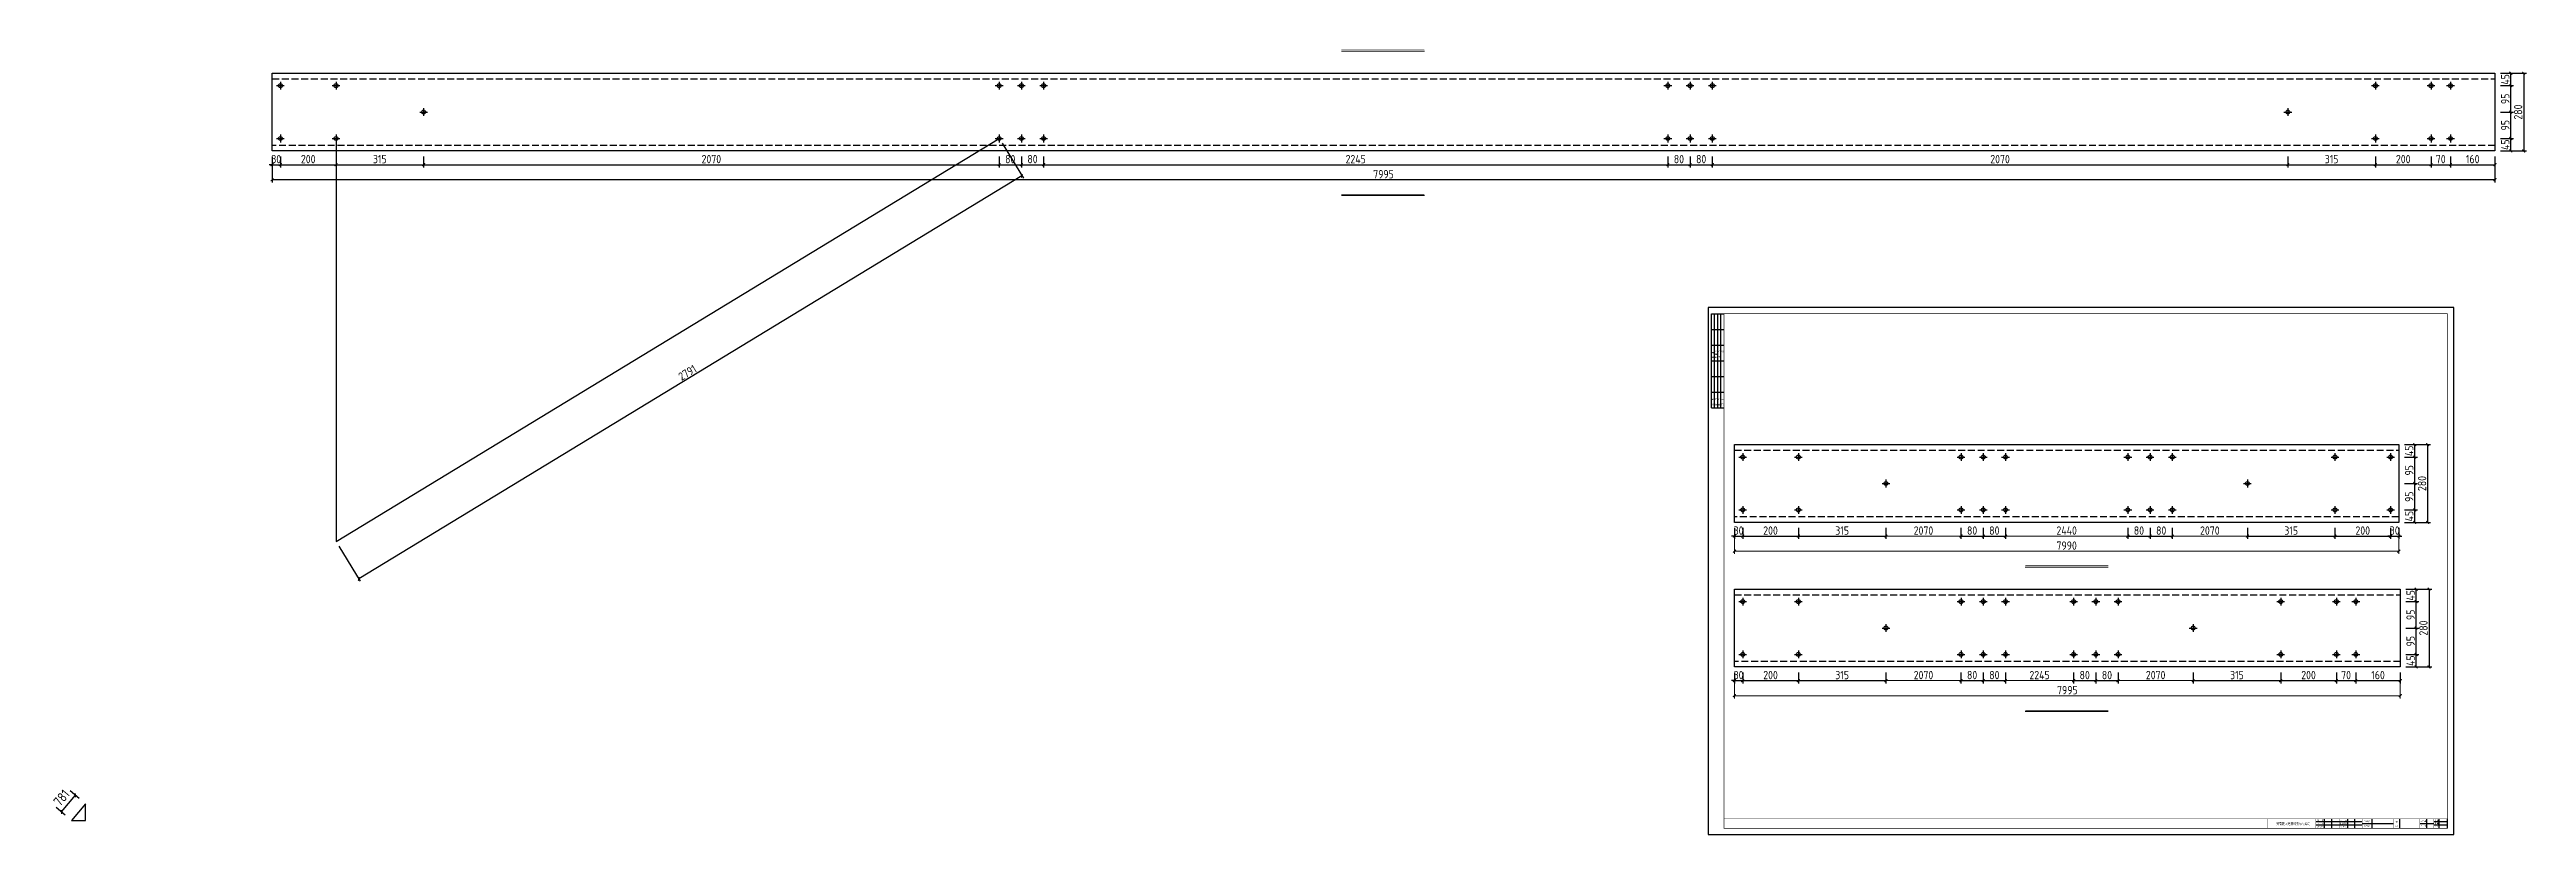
# Model space of a CAD drawing. Extents: x -196983 to 471790, y -783661 to 190401.
# Drawn here: x 81792 to 170878, y -22978 to 5264 of the extents above; entities that cross this region are included whole.
import ezdxf

# ---------------------------------------------------------------- set-up
doc = ezdxf.new("R2010")
doc.units = 0
doc.header["$LTSCALE"] = 1000
doc.header["$MEASUREMENT"] = 0
doc.linetypes.add('DASH', pattern=[0.35, 0.25, -0.1])
doc.layers.add('_TCH_MASK', color=7, linetype='Continuous')
doc.layers.add('PUB_TITLE', color=4, linetype='Continuous')
doc.styles.get("Standard").update_dxf_attribs({"font": 'gbenor.shx', "bigfont": 'gbcbig.shx'})
doc.styles.add('图框', font='')
doc.styles.get('图框').set_extended_font_data('SimSun')
doc.dimstyles.get("Standard").update_dxf_attribs({"dimscale": 100, "dimtxt": 3.5, "dimasz": 1, "dimexe": 2.5, "dimexo": 3, "dimgap": 1.5, "dimtad": 1, "dimdec": 0, "dimzin": 0, "dimdsep": 46, "dimtxsty": 'Standard', "dimblk": 'ARCHTICK', "dimcen": 0.09, "dimadec": 0, "dimazin": 0, "dimtfac": 1, "dimtdec": 0, "dimtix": 1, "dimtmove": 2, "dimatfit": 3, "dimfxl": 1, "dimtolj": 1, "dimtzin": 0, "dimarcsym": 0})

msp = doc.modelspace()

# ---------------------------------------------------------------- texts
at = {"layer": '_TCH_MASK', "lineweight": 15, "char_height": 300, "attachment_point": 5}
for s, insert in [('\\A1;2070', (149190.5, -12043.1)), ('\\A1;2440', (154340.5, -12043.1)), ('\\A1;7990', (154340.5, -12584.5)), ('\\A1;2070', (159490.5, -12043.1)), ('\\A1;2070', (149190.5, -17243.4)), ('\\A1;2245', (153365.5, -17243.4)), ('\\A1;7995', (154365.5, -17784.8)), ('\\A1;2070', (157540.5, -17243.4))]:
    msp.add_mtext(s, dxfattribs=dict(at, insert=insert))

# ---------------------------------------------------------------- blocks, each defined once
blk = doc.blocks.new('$titleblk$00000095')
for p, q in [((-150, 20), (-150, 0)), ((-150, 20), (0, 20)), ((-150, 15), (-75, 15)), ((-150, 10), (-75, 10)), ((-150, 5), (-75, 5)), ((-125, 20), (-125, 0)), ((-100, 20), (-100, 0)), ((-75, 20), (-75, 0)), ((-75, 20), (-75, 0)), ((-75, 15), (0, 15)), ((-75, 10), (0, 10)), ((-75, 5), (0, 5)), ((-50, 20), (-50, 0)), ((-25, 20), (-25, 0)), ((0, 20), (0, 0))]:
    blk.add_line(p, q)
at = {"width": 0.8}
for s, p in [('建   筑', (-146.4, 15.6)), ('结   构', (-146.4, 10.9)), ('通   讯', (-146.4, 0.9)), ('电   气', (-146.4, 5.6)), ('给 排 水', (-71, 10.9)), ('暖  通', (-70.3, 15.7)), ('工   艺', (-70.3, 6.1)), ('自   控', (-70.3, 1.2))]:
    blk.add_text(s, height=3.51, dxfattribs=at).set_placement(p)
blk = doc.blocks.new('新块')
for p, q in [((-5840, 800), (-8800, 800)), ((-5840, 600), (-8800, 600)), ((-8240, 400), (-8240, 1000)), ((-7780, 400), (-7780, 1000)), ((-6760, 400), (-6760, 1000)), ((-6300, 400), (-6300, 1000)), ((-5840, 700), (-3840, 700)), ((-5200, 400), (-5200, 1000)), ((-3440, 400), (-3440, 1000)), ((-2160, 700), (-1280, 700)), ((-1720, 400), (-1720, 1000)), ((-400, 800), (-1280, 800)), ((-400, 600), (-1280, 600)), ((-920, 400), (-920, 1000)), ((-400, 400), (-400, 1000))]:
    blk.add_line(p, q)
for points, const_width in [([(-11880, 400), (-11880, 1000), (-400, 1000)], 32), ([(-8800, 400), (-8800, 1000)], 20), ([(-7320, 400), (-7320, 1000)], 20), ([(-5840, 400), (-5840, 1000)], 20), ([(-3840, 400), (-3840, 1000)], 20), ([(-2160, 400), (-2160, 1000)], 20), ([(-1280, 400), (-1280, 1000)], 20)]:
    blk.add_lwpolyline(points, dxfattribs=dict(const_width=const_width))
at = {"layer": 'PUB_TITLE'}
blk.add_lwpolyline([(-47560, 0), (0, 0), (0, 33640), (-47560, 33640)], close=True, dxfattribs=at)
at = {"layer": 'PUB_TITLE', "const_width": 40}
blk.add_lwpolyline([(-46560, 400), (-400, 400), (-400, 33240), (-46560, 33240)], close=True, dxfattribs=at)
at = {"layer": 'PUB_TITLE', "const_width": 32}
blk.add_lwpolyline([(-400, 1000), (-46560, 1000)], dxfattribs=at)
at = {"layer": 'PUB_TITLE', "xscale": 40, "yscale": 40, "zscale": 40, "rotation": 90}
blk.add_blockref('$titleblk$00000095', (-46560, 33240), dxfattribs=at)
at = {"style": '图框', "width": 0.8}
for s, height, p in [('安徽乾坤建材科技有限公司', 160, (-11315, 604)), ('项目负责人', 80, (-8739, 457)), ('审    核', 80, (-8702, 659)), ('审    定', 80, (-8701, 854)), ('设计负责人', 80, (-7265, 659)), ('校    对', 80, (-7217, 851)), ('设 计 人', 80, (-7213, 457)), ('项目名称', 80, (-5712, 494)), ('工程名称', 80, (-5712, 794)), ('名称', 80, (-3732, 498)), ('图纸', 80, (-3732, 778)), ('工程编号', 80, (-2112, 803)), ('图   号', 80, (-2098, 504)), ('比 例', 80, (-1211, 457)), ('阶 段', 80, (-1205, 851)), ('日 期', 80, (-1212, 659))]:
    blk.add_text(s, height=height, dxfattribs=at).set_placement(p)
for tag, p in [('项目负责人', (-8228, 444)), ('审定人', (-8147, 838)), ('审核人', (-8147, 641)), ('设计负责人', (-6745, 649)), ('设计人', (-6659, 447)), ('校对', (-6621, 837)), ('项目名称', (-5026, 479)), ('工程名称', (-5026, 781)), ('图名', (-3347, 649)), ('图号', (-1657, 502)), ('日期', (-905, 632)), ('阶段', (-810, 832)), ('比例', (-810, 446))]:
    blk.add_attdef(tag, p, '', height=120)
blk = doc.blocks.new('_ArchTick')
at = {"color": 0, "linetype": 'ByBlock', "const_width": 0.4}
blk.add_lwpolyline([(-0.5, -0.5), (0.5, 0.5)], dxfattribs=at)
blk = doc.blocks.new('*D60')
at = {"layer": '_TCH_MASK', "color": 0, "lineweight": -2}
for p, q in [((89795, 1121), (89695, 1121)), ((89795, 1414), (89795, 1021)), ((89795, 1121), (90095, 1121)), ((90095, 1414), (90095, 1021)), ((90095, 1121), (90195, 1121))]:
    blk.add_line(p, q, dxfattribs=at)
at = {"layer": 'Defpoints', "color": 0}
for p in [(89795, 1614), (90095, 1614), (90095, 1121)]:
    blk.add_point(p, dxfattribs=at)
at = {"layer": '_TCH_MASK', "color": 0, "lineweight": -2, "xscale": 100, "yscale": 100, "zscale": 100}
blk.add_blockref('_ArchTick', (89795, 1121), dxfattribs=at)
at = {"layer": '_TCH_MASK', "color": 0, "lineweight": -2, "xscale": 100, "yscale": 100, "zscale": 100, "rotation": 180}
blk.add_blockref('_ArchTick', (90095, 1121), dxfattribs=at)
at = {"layer": '_TCH_MASK', "color": 0, "lineweight": 15, "insert": (89945, 1321), "char_height": 300, "attachment_point": 5}
blk.add_mtext('\\A1;30', dxfattribs=at)
blk = doc.blocks.new('*D44')
at = {"layer": '_TCH_MASK', "color": 0, "lineweight": -2}
for p, q in [((90095, 1414), (90095, 1021)), ((90095, 1121), (92095, 1121)), ((92095, 1414), (92095, 1021))]:
    blk.add_line(p, q, dxfattribs=at)
at = {"layer": 'Defpoints', "color": 0}
for p in [(90095, 1614), (92095, 1614), (92095, 1121)]:
    blk.add_point(p, dxfattribs=at)
at = {"layer": '_TCH_MASK', "color": 0, "lineweight": -2, "xscale": 100, "yscale": 100, "zscale": 100, "rotation": 180}
blk.add_blockref('_ArchTick', (90095, 1121), dxfattribs=at)
at = {"layer": '_TCH_MASK', "color": 0, "lineweight": -2, "xscale": 100, "yscale": 100, "zscale": 100}
blk.add_blockref('_ArchTick', (92095, 1121), dxfattribs=at)
at = {"layer": '_TCH_MASK', "color": 0, "lineweight": 15, "insert": (91095, 1321), "char_height": 300, "attachment_point": 5}
blk.add_mtext('\\A1;200', dxfattribs=at)
blk = doc.blocks.new('*D45')
at = {"layer": '_TCH_MASK', "color": 0, "lineweight": -2}
for p, q in [((92095, 1414), (92095, 1021)), ((92095, 1121), (95245, 1121)), ((95245, 1414), (95245, 1021))]:
    blk.add_line(p, q, dxfattribs=at)
at = {"layer": 'Defpoints', "color": 0}
for p in [(92095, 1614), (95245, 1614), (95245, 1121)]:
    blk.add_point(p, dxfattribs=at)
at = {"layer": '_TCH_MASK', "color": 0, "lineweight": -2, "xscale": 100, "yscale": 100, "zscale": 100, "rotation": 180}
blk.add_blockref('_ArchTick', (92095, 1121), dxfattribs=at)
at = {"layer": '_TCH_MASK', "color": 0, "lineweight": -2, "xscale": 100, "yscale": 100, "zscale": 100}
blk.add_blockref('_ArchTick', (95245, 1121), dxfattribs=at)
at = {"layer": '_TCH_MASK', "color": 0, "lineweight": 15, "insert": (93670, 1321), "char_height": 300, "attachment_point": 5}
blk.add_mtext('\\A1;315', dxfattribs=at)
blk = doc.blocks.new('*D46')
at = {"layer": '_TCH_MASK', "color": 0, "lineweight": -2}
for p, q in [((95245, 1414), (95245, 1021)), ((95245, 1121), (115945, 1121)), ((115945, 1414), (115945, 1021))]:
    blk.add_line(p, q, dxfattribs=at)
at = {"layer": 'Defpoints', "color": 0}
for p in [(95245, 1614), (115945, 1614), (115945, 1121)]:
    blk.add_point(p, dxfattribs=at)
at = {"layer": '_TCH_MASK', "color": 0, "lineweight": -2, "xscale": 100, "yscale": 100, "zscale": 100, "rotation": 180}
blk.add_blockref('_ArchTick', (95245, 1121), dxfattribs=at)
at = {"layer": '_TCH_MASK', "color": 0, "lineweight": -2, "xscale": 100, "yscale": 100, "zscale": 100}
blk.add_blockref('_ArchTick', (115945, 1121), dxfattribs=at)
at = {"layer": '_TCH_MASK', "color": 0, "lineweight": 15, "insert": (105595, 1321), "char_height": 300, "attachment_point": 5}
blk.add_mtext('\\A1;2070', dxfattribs=at)
blk = doc.blocks.new('*D47')
at = {"layer": '_TCH_MASK', "color": 0, "lineweight": -2}
for p, q in [((115945, 1414), (115945, 1021)), ((115945, 1121), (116745, 1121)), ((116745, 1414), (116745, 1021))]:
    blk.add_line(p, q, dxfattribs=at)
at = {"layer": 'Defpoints', "color": 0}
for p in [(115945, 1614), (116745, 1614), (116745, 1121)]:
    blk.add_point(p, dxfattribs=at)
at = {"layer": '_TCH_MASK', "color": 0, "lineweight": -2, "xscale": 100, "yscale": 100, "zscale": 100, "rotation": 180}
blk.add_blockref('_ArchTick', (115945, 1121), dxfattribs=at)
at = {"layer": '_TCH_MASK', "color": 0, "lineweight": -2, "xscale": 100, "yscale": 100, "zscale": 100}
blk.add_blockref('_ArchTick', (116745, 1121), dxfattribs=at)
at = {"layer": '_TCH_MASK', "color": 0, "lineweight": 15, "insert": (116345, 1321), "char_height": 300, "attachment_point": 5}
blk.add_mtext('\\A1;80', dxfattribs=at)
blk = doc.blocks.new('*D48')
at = {"layer": '_TCH_MASK', "color": 0, "lineweight": -2}
for p, q in [((116745, 1414), (116745, 1021)), ((116745, 1121), (117545, 1121)), ((117545, 1414), (117545, 1021))]:
    blk.add_line(p, q, dxfattribs=at)
at = {"layer": 'Defpoints', "color": 0}
for p in [(116745, 1614), (117545, 1614), (117545, 1121)]:
    blk.add_point(p, dxfattribs=at)
at = {"layer": '_TCH_MASK', "color": 0, "lineweight": -2, "xscale": 100, "yscale": 100, "zscale": 100, "rotation": 180}
blk.add_blockref('_ArchTick', (116745, 1121), dxfattribs=at)
at = {"layer": '_TCH_MASK', "color": 0, "lineweight": -2, "xscale": 100, "yscale": 100, "zscale": 100}
blk.add_blockref('_ArchTick', (117545, 1121), dxfattribs=at)
at = {"layer": '_TCH_MASK', "color": 0, "lineweight": 15, "insert": (117145, 1321), "char_height": 300, "attachment_point": 5}
blk.add_mtext('\\A1;80', dxfattribs=at)
blk = doc.blocks.new('*D49')
at = {"layer": '_TCH_MASK', "color": 0, "lineweight": -2}
for p, q in [((117545, 1414), (117545, 1021)), ((117545, 1121), (139995, 1121)), ((139995, 1414), (139995, 1021))]:
    blk.add_line(p, q, dxfattribs=at)
at = {"layer": 'Defpoints', "color": 0}
for p in [(117545, 1614), (139995, 1614), (139995, 1121)]:
    blk.add_point(p, dxfattribs=at)
at = {"layer": '_TCH_MASK', "color": 0, "lineweight": -2, "xscale": 100, "yscale": 100, "zscale": 100, "rotation": 180}
blk.add_blockref('_ArchTick', (117545, 1121), dxfattribs=at)
at = {"layer": '_TCH_MASK', "color": 0, "lineweight": -2, "xscale": 100, "yscale": 100, "zscale": 100}
blk.add_blockref('_ArchTick', (139995, 1121), dxfattribs=at)
at = {"layer": '_TCH_MASK', "color": 0, "lineweight": 15, "insert": (128770, 1321), "char_height": 300, "attachment_point": 5}
blk.add_mtext('\\A1;2245', dxfattribs=at)
blk = doc.blocks.new('*D50')
at = {"layer": '_TCH_MASK', "color": 0, "lineweight": -2}
for p, q in [((139995, 1414), (139995, 1021)), ((139995, 1121), (140795, 1121)), ((140795, 1414), (140795, 1021))]:
    blk.add_line(p, q, dxfattribs=at)
at = {"layer": 'Defpoints', "color": 0}
for p in [(139995, 1614), (140795, 1614), (140795, 1121)]:
    blk.add_point(p, dxfattribs=at)
at = {"layer": '_TCH_MASK', "color": 0, "lineweight": -2, "xscale": 100, "yscale": 100, "zscale": 100, "rotation": 180}
blk.add_blockref('_ArchTick', (139995, 1121), dxfattribs=at)
at = {"layer": '_TCH_MASK', "color": 0, "lineweight": -2, "xscale": 100, "yscale": 100, "zscale": 100}
blk.add_blockref('_ArchTick', (140795, 1121), dxfattribs=at)
at = {"layer": '_TCH_MASK', "color": 0, "lineweight": 15, "insert": (140395, 1321), "char_height": 300, "attachment_point": 5}
blk.add_mtext('\\A1;80', dxfattribs=at)
blk = doc.blocks.new('*D51')
at = {"layer": '_TCH_MASK', "color": 0, "lineweight": -2}
for p, q in [((140795, 1414), (140795, 1021)), ((140795, 1121), (141595, 1121)), ((141595, 1414), (141595, 1021))]:
    blk.add_line(p, q, dxfattribs=at)
at = {"layer": 'Defpoints', "color": 0}
for p in [(140795, 1614), (141595, 1614), (141595, 1121)]:
    blk.add_point(p, dxfattribs=at)
at = {"layer": '_TCH_MASK', "color": 0, "lineweight": -2, "xscale": 100, "yscale": 100, "zscale": 100, "rotation": 180}
blk.add_blockref('_ArchTick', (140795, 1121), dxfattribs=at)
at = {"layer": '_TCH_MASK', "color": 0, "lineweight": -2, "xscale": 100, "yscale": 100, "zscale": 100}
blk.add_blockref('_ArchTick', (141595, 1121), dxfattribs=at)
at = {"layer": '_TCH_MASK', "color": 0, "lineweight": 15, "insert": (141195, 1321), "char_height": 300, "attachment_point": 5}
blk.add_mtext('\\A1;80', dxfattribs=at)
blk = doc.blocks.new('*D52')
at = {"layer": '_TCH_MASK', "color": 0, "lineweight": -2}
for p, q in [((141595, 1414), (141595, 1021)), ((141595, 1121), (162295, 1121)), ((162295, 1414), (162295, 1021))]:
    blk.add_line(p, q, dxfattribs=at)
at = {"layer": 'Defpoints', "color": 0}
for p in [(141595, 1614), (162295, 1614), (162295, 1121)]:
    blk.add_point(p, dxfattribs=at)
at = {"layer": '_TCH_MASK', "color": 0, "lineweight": -2, "xscale": 100, "yscale": 100, "zscale": 100, "rotation": 180}
blk.add_blockref('_ArchTick', (141595, 1121), dxfattribs=at)
at = {"layer": '_TCH_MASK', "color": 0, "lineweight": -2, "xscale": 100, "yscale": 100, "zscale": 100}
blk.add_blockref('_ArchTick', (162295, 1121), dxfattribs=at)
at = {"layer": '_TCH_MASK', "color": 0, "lineweight": 15, "insert": (151945, 1321), "char_height": 300, "attachment_point": 5}
blk.add_mtext('\\A1;2070', dxfattribs=at)
blk = doc.blocks.new('*D53')
at = {"layer": '_TCH_MASK', "color": 0, "lineweight": -2}
for p, q in [((162295, 1414), (162295, 1021)), ((162295, 1121), (165445, 1121)), ((165445, 1414), (165445, 1021))]:
    blk.add_line(p, q, dxfattribs=at)
at = {"layer": 'Defpoints', "color": 0}
for p in [(162295, 1614), (165445, 1614), (165445, 1121)]:
    blk.add_point(p, dxfattribs=at)
at = {"layer": '_TCH_MASK', "color": 0, "lineweight": -2, "xscale": 100, "yscale": 100, "zscale": 100, "rotation": 180}
blk.add_blockref('_ArchTick', (162295, 1121), dxfattribs=at)
at = {"layer": '_TCH_MASK', "color": 0, "lineweight": -2, "xscale": 100, "yscale": 100, "zscale": 100}
blk.add_blockref('_ArchTick', (165445, 1121), dxfattribs=at)
at = {"layer": '_TCH_MASK', "color": 0, "lineweight": 15, "insert": (163870, 1321), "char_height": 300, "attachment_point": 5}
blk.add_mtext('\\A1;315', dxfattribs=at)
blk = doc.blocks.new('*D42')
at = {"layer": '_TCH_MASK', "color": 0, "lineweight": -2}
for p, q in [((165445, 1414), (165445, 1021)), ((165445, 1121), (167445, 1121)), ((167445, 1414), (167445, 1021))]:
    blk.add_line(p, q, dxfattribs=at)
at = {"layer": 'Defpoints', "color": 0}
for p in [(165445, 1614), (167445, 1614), (167445, 1121)]:
    blk.add_point(p, dxfattribs=at)
at = {"layer": '_TCH_MASK', "color": 0, "lineweight": -2, "xscale": 100, "yscale": 100, "zscale": 100, "rotation": 180}
blk.add_blockref('_ArchTick', (165445, 1121), dxfattribs=at)
at = {"layer": '_TCH_MASK', "color": 0, "lineweight": -2, "xscale": 100, "yscale": 100, "zscale": 100}
blk.add_blockref('_ArchTick', (167445, 1121), dxfattribs=at)
at = {"layer": '_TCH_MASK', "color": 0, "lineweight": 15, "insert": (166445, 1321), "char_height": 300, "attachment_point": 5}
blk.add_mtext('\\A1;200', dxfattribs=at)
blk = doc.blocks.new('*D54')
at = {"layer": '_TCH_MASK', "color": 0, "lineweight": -2}
for p, q in [((168145, 1414), (168145, 1021)), ((168145, 1121), (169745, 1121)), ((169745, 1414), (169745, 1021))]:
    blk.add_line(p, q, dxfattribs=at)
at = {"layer": 'Defpoints', "color": 0}
for p in [(168145, 1614), (169745, 1614), (169745, 1121)]:
    blk.add_point(p, dxfattribs=at)
at = {"layer": '_TCH_MASK', "color": 0, "lineweight": -2, "xscale": 100, "yscale": 100, "zscale": 100, "rotation": 180}
blk.add_blockref('_ArchTick', (168145, 1121), dxfattribs=at)
at = {"layer": '_TCH_MASK', "color": 0, "lineweight": -2, "xscale": 100, "yscale": 100, "zscale": 100}
blk.add_blockref('_ArchTick', (169745, 1121), dxfattribs=at)
at = {"layer": '_TCH_MASK', "color": 0, "lineweight": 15, "insert": (168945, 1321), "char_height": 300, "attachment_point": 5}
blk.add_mtext('\\A1;160', dxfattribs=at)
blk = doc.blocks.new('*D55')
at = {"layer": '_TCH_MASK', "color": 0, "lineweight": -2}
for p, q in [((89795, 1414), (89795, 479)), ((169745, 1414), (169745, 479)), ((169745, 579), (89795, 579))]:
    blk.add_line(p, q, dxfattribs=at)
at = {"layer": 'Defpoints', "color": 0}
for p in [(89795, 1614), (169745, 1614), (89795, 579)]:
    blk.add_point(p, dxfattribs=at)
at = {"layer": '_TCH_MASK', "color": 0, "lineweight": -2, "xscale": 100, "yscale": 100, "zscale": 100, "rotation": 180}
blk.add_blockref('_ArchTick', (89795, 579), dxfattribs=at)
at = {"layer": '_TCH_MASK', "color": 0, "lineweight": -2, "xscale": 100, "yscale": 100, "zscale": 100}
blk.add_blockref('_ArchTick', (169745, 579), dxfattribs=at)
at = {"layer": '_TCH_MASK', "color": 0, "lineweight": 15, "insert": (129770, 779), "char_height": 300, "attachment_point": 5}
blk.add_mtext('\\A1;7995', dxfattribs=at)
blk = doc.blocks.new('*D43')
at = {"layer": '_TCH_MASK', "color": 0, "lineweight": -2}
for p, q in [((169945, 2064), (170415, 2064)), ((170315, 1614), (170315, 2064)), ((169945, 1614), (170415, 1614))]:
    blk.add_line(p, q, dxfattribs=at)
at = {"layer": 'Defpoints', "color": 0}
for p in [(169745, 2064), (170315, 2064), (169745, 1614)]:
    blk.add_point(p, dxfattribs=at)
at = {"layer": '_TCH_MASK', "color": 0, "lineweight": -2, "xscale": 100, "yscale": 100, "zscale": 100}
for p, rotation in [((170315, 2064), 90), ((170315, 1614), 270)]:
    blk.add_blockref('_ArchTick', p, dxfattribs=dict(at, rotation=rotation))
at = {"layer": '_TCH_MASK', "color": 0, "lineweight": 15, "insert": (170115, 1839), "char_height": 300, "attachment_point": 5, "rotation": 90}
blk.add_mtext('\\A1;45', dxfattribs=at)
blk = doc.blocks.new('*D56')
at = {"layer": '_TCH_MASK', "color": 0, "lineweight": -2}
for p, q in [((169945, 3014), (170415, 3014)), ((170315, 2064), (170315, 3014)), ((169945, 2064), (170415, 2064))]:
    blk.add_line(p, q, dxfattribs=at)
at = {"layer": 'Defpoints', "color": 0}
for p in [(169745, 3014), (170315, 3014), (169745, 2064)]:
    blk.add_point(p, dxfattribs=at)
at = {"layer": '_TCH_MASK', "color": 0, "lineweight": -2, "xscale": 100, "yscale": 100, "zscale": 100}
for p, rotation in [((170315, 3014), 90), ((170315, 2064), 270)]:
    blk.add_blockref('_ArchTick', p, dxfattribs=dict(at, rotation=rotation))
at = {"layer": '_TCH_MASK', "color": 0, "lineweight": 15, "insert": (170115, 2539), "char_height": 300, "attachment_point": 5, "rotation": 90}
blk.add_mtext('\\A1;95', dxfattribs=at)
blk = doc.blocks.new('*D57')
at = {"layer": '_TCH_MASK', "color": 0, "lineweight": -2}
for p, q in [((169945, 3964), (170415, 3964)), ((170315, 3014), (170315, 3964)), ((169945, 3014), (170415, 3014))]:
    blk.add_line(p, q, dxfattribs=at)
at = {"layer": 'Defpoints', "color": 0}
for p in [(169745, 3964), (170315, 3964), (169745, 3014)]:
    blk.add_point(p, dxfattribs=at)
at = {"layer": '_TCH_MASK', "color": 0, "lineweight": -2, "xscale": 100, "yscale": 100, "zscale": 100}
for p, rotation in [((170315, 3964), 90), ((170315, 3014), 270)]:
    blk.add_blockref('_ArchTick', p, dxfattribs=dict(at, rotation=rotation))
at = {"layer": '_TCH_MASK', "color": 0, "lineweight": 15, "insert": (170115, 3489), "char_height": 300, "attachment_point": 5, "rotation": 90}
blk.add_mtext('\\A1;95', dxfattribs=at)
blk = doc.blocks.new('*D58')
at = {"layer": '_TCH_MASK', "color": 0, "lineweight": -2}
for p, q in [((169945, 4414), (170415, 4414)), ((169945, 3964), (170415, 3964)), ((170315, 3964), (170315, 4414))]:
    blk.add_line(p, q, dxfattribs=at)
at = {"layer": 'Defpoints', "color": 0}
for p in [(169745, 4414), (169745, 3964), (170315, 4414)]:
    blk.add_point(p, dxfattribs=at)
at = {"layer": '_TCH_MASK', "color": 0, "lineweight": -2, "xscale": 100, "yscale": 100, "zscale": 100}
for p, rotation in [((170315, 4414), 90), ((170315, 3964), 270)]:
    blk.add_blockref('_ArchTick', p, dxfattribs=dict(at, rotation=rotation))
at = {"layer": '_TCH_MASK', "color": 0, "lineweight": 15, "insert": (170115, 4189), "char_height": 300, "attachment_point": 5, "rotation": 90}
blk.add_mtext('\\A1;45', dxfattribs=at)
blk = doc.blocks.new('*D59')
at = {"layer": '_TCH_MASK', "color": 0, "lineweight": -2}
for p, q in [((169945, 4414), (170878, 4414)), ((170778, 4414), (170778, 1614)), ((169945, 1614), (170878, 1614))]:
    blk.add_line(p, q, dxfattribs=at)
at = {"layer": 'Defpoints', "color": 0}
for p in [(169745, 4414), (169745, 1614), (170778, 1614)]:
    blk.add_point(p, dxfattribs=at)
at = {"layer": '_TCH_MASK', "color": 0, "lineweight": -2, "xscale": 100, "yscale": 100, "zscale": 100}
for p, rotation in [((170778, 4414), 90), ((170778, 1614), 270)]:
    blk.add_blockref('_ArchTick', p, dxfattribs=dict(at, rotation=rotation))
at = {"layer": '_TCH_MASK', "color": 0, "lineweight": 15, "insert": (170578, 3014), "char_height": 300, "attachment_point": 5, "rotation": 90}
blk.add_mtext('\\A1;280', dxfattribs=at)
blk = doc.blocks.new('*D61')
at = {"layer": '_TCH_MASK', "color": 0, "lineweight": -2}
for p, q in [((167445, 1414), (167445, 1021)), ((167445, 1121), (168145, 1121)), ((168145, 1414), (168145, 1021))]:
    blk.add_line(p, q, dxfattribs=at)
at = {"layer": 'Defpoints', "color": 0}
for p in [(167445, 1614), (168145, 1614), (168145, 1121)]:
    blk.add_point(p, dxfattribs=at)
at = {"layer": '_TCH_MASK', "color": 0, "lineweight": -2, "xscale": 100, "yscale": 100, "zscale": 100, "rotation": 180}
blk.add_blockref('_ArchTick', (167445, 1121), dxfattribs=at)
at = {"layer": '_TCH_MASK', "color": 0, "lineweight": -2, "xscale": 100, "yscale": 100, "zscale": 100}
blk.add_blockref('_ArchTick', (168145, 1121), dxfattribs=at)
at = {"layer": '_TCH_MASK', "color": 0, "lineweight": 15, "insert": (167795, 1321), "char_height": 300, "attachment_point": 5}
blk.add_mtext('\\A1;70', dxfattribs=at)
blk = doc.blocks.new('*D92')
at = {"layer": '_TCH_MASK', "color": 0, "lineweight": -2}
for p, q in [((142390, -12243), (142290, -12243)), ((142390, -11950), (142390, -12343)), ((142390, -12243), (142690, -12243)), ((142690, -11950), (142690, -12343)), ((142690, -12243), (142790, -12243))]:
    blk.add_line(p, q, dxfattribs=at)
at = {"layer": 'Defpoints', "color": 0}
for p in [(142390, -11750), (142690, -11750), (142690, -12243)]:
    blk.add_point(p, dxfattribs=at)
at = {"layer": '_TCH_MASK', "color": 0, "lineweight": -2, "xscale": 100, "yscale": 100, "zscale": 100}
blk.add_blockref('_ArchTick', (142390, -12243), dxfattribs=at)
at = {"layer": '_TCH_MASK', "color": 0, "lineweight": -2, "xscale": 100, "yscale": 100, "zscale": 100, "rotation": 180}
blk.add_blockref('_ArchTick', (142690, -12243), dxfattribs=at)
at = {"layer": '_TCH_MASK', "color": 0, "lineweight": 15, "insert": (142540, -12043), "char_height": 300, "attachment_point": 5}
blk.add_mtext('\\A1;30', dxfattribs=at)
blk = doc.blocks.new('*D74')
at = {"layer": '_TCH_MASK', "color": 0, "lineweight": -2}
for p, q in [((142690, -11950), (142690, -12343)), ((142690, -12243), (144690, -12243)), ((144690, -11950), (144690, -12343))]:
    blk.add_line(p, q, dxfattribs=at)
at = {"layer": 'Defpoints', "color": 0}
for p in [(142690, -11750), (144690, -11750), (144690, -12243)]:
    blk.add_point(p, dxfattribs=at)
at = {"layer": '_TCH_MASK', "color": 0, "lineweight": -2, "xscale": 100, "yscale": 100, "zscale": 100, "rotation": 180}
blk.add_blockref('_ArchTick', (142690, -12243), dxfattribs=at)
at = {"layer": '_TCH_MASK', "color": 0, "lineweight": -2, "xscale": 100, "yscale": 100, "zscale": 100}
blk.add_blockref('_ArchTick', (144690, -12243), dxfattribs=at)
at = {"layer": '_TCH_MASK', "color": 0, "lineweight": 15, "insert": (143690, -12043), "char_height": 300, "attachment_point": 5}
blk.add_mtext('\\A1;200', dxfattribs=at)
blk = doc.blocks.new('*D75')
at = {"layer": '_TCH_MASK', "color": 0, "lineweight": -2}
for p, q in [((144690, -11950), (144690, -12343)), ((144690, -12243), (147840, -12243)), ((147840, -11950), (147840, -12343))]:
    blk.add_line(p, q, dxfattribs=at)
at = {"layer": 'Defpoints', "color": 0}
for p in [(144690, -11750), (147840, -11750), (147840, -12243)]:
    blk.add_point(p, dxfattribs=at)
at = {"layer": '_TCH_MASK', "color": 0, "lineweight": -2, "xscale": 100, "yscale": 100, "zscale": 100, "rotation": 180}
blk.add_blockref('_ArchTick', (144690, -12243), dxfattribs=at)
at = {"layer": '_TCH_MASK', "color": 0, "lineweight": -2, "xscale": 100, "yscale": 100, "zscale": 100}
blk.add_blockref('_ArchTick', (147840, -12243), dxfattribs=at)
at = {"layer": '_TCH_MASK', "color": 0, "lineweight": 15, "insert": (146265, -12043), "char_height": 300, "attachment_point": 5}
blk.add_mtext('\\A1;315', dxfattribs=at)
blk = doc.blocks.new('*D76')
at = {"layer": '_TCH_MASK', "color": 0, "lineweight": -2}
for p, q in [((150540, -11950), (150540, -12343)), ((150540, -12243), (151340, -12243)), ((151340, -11950), (151340, -12343))]:
    blk.add_line(p, q, dxfattribs=at)
at = {"layer": 'Defpoints', "color": 0}
for p in [(150540, -11750), (151340, -11750), (151340, -12243)]:
    blk.add_point(p, dxfattribs=at)
at = {"layer": '_TCH_MASK', "color": 0, "lineweight": -2, "xscale": 100, "yscale": 100, "zscale": 100, "rotation": 180}
blk.add_blockref('_ArchTick', (150540, -12243), dxfattribs=at)
at = {"layer": '_TCH_MASK', "color": 0, "lineweight": -2, "xscale": 100, "yscale": 100, "zscale": 100}
blk.add_blockref('_ArchTick', (151340, -12243), dxfattribs=at)
at = {"layer": '_TCH_MASK', "color": 0, "lineweight": 15, "insert": (150940, -12043), "char_height": 300, "attachment_point": 5}
blk.add_mtext('\\A1;80', dxfattribs=at)
blk = doc.blocks.new('*D77')
at = {"layer": '_TCH_MASK', "color": 0, "lineweight": -2}
for p, q in [((151340, -11950), (151340, -12343)), ((151340, -12243), (152140, -12243)), ((152140, -11950), (152140, -12343))]:
    blk.add_line(p, q, dxfattribs=at)
at = {"layer": 'Defpoints', "color": 0}
for p in [(151340, -11750), (152140, -11750), (152140, -12243)]:
    blk.add_point(p, dxfattribs=at)
at = {"layer": '_TCH_MASK', "color": 0, "lineweight": -2, "xscale": 100, "yscale": 100, "zscale": 100, "rotation": 180}
blk.add_blockref('_ArchTick', (151340, -12243), dxfattribs=at)
at = {"layer": '_TCH_MASK', "color": 0, "lineweight": -2, "xscale": 100, "yscale": 100, "zscale": 100}
blk.add_blockref('_ArchTick', (152140, -12243), dxfattribs=at)
at = {"layer": '_TCH_MASK', "color": 0, "lineweight": 15, "insert": (151740, -12043), "char_height": 300, "attachment_point": 5}
blk.add_mtext('\\A1;80', dxfattribs=at)
blk = doc.blocks.new('*D78')
at = {"layer": '_TCH_MASK', "color": 0, "lineweight": -2}
for p, q in [((156540, -11950), (156540, -12343)), ((156540, -12243), (157340, -12243)), ((157340, -11950), (157340, -12343))]:
    blk.add_line(p, q, dxfattribs=at)
at = {"layer": 'Defpoints', "color": 0}
for p in [(156540, -11750), (157340, -11750), (157340, -12243)]:
    blk.add_point(p, dxfattribs=at)
at = {"layer": '_TCH_MASK', "color": 0, "lineweight": -2, "xscale": 100, "yscale": 100, "zscale": 100, "rotation": 180}
blk.add_blockref('_ArchTick', (156540, -12243), dxfattribs=at)
at = {"layer": '_TCH_MASK', "color": 0, "lineweight": -2, "xscale": 100, "yscale": 100, "zscale": 100}
blk.add_blockref('_ArchTick', (157340, -12243), dxfattribs=at)
at = {"layer": '_TCH_MASK', "color": 0, "lineweight": 15, "insert": (156940, -12043), "char_height": 300, "attachment_point": 5}
blk.add_mtext('\\A1;80', dxfattribs=at)
blk = doc.blocks.new('*D79')
at = {"layer": '_TCH_MASK', "color": 0, "lineweight": -2}
for p, q in [((157340, -11950), (157340, -12343)), ((157340, -12243), (158140, -12243)), ((158140, -11950), (158140, -12343))]:
    blk.add_line(p, q, dxfattribs=at)
at = {"layer": 'Defpoints', "color": 0}
for p in [(157340, -11750), (158140, -11750), (158140, -12243)]:
    blk.add_point(p, dxfattribs=at)
at = {"layer": '_TCH_MASK', "color": 0, "lineweight": -2, "xscale": 100, "yscale": 100, "zscale": 100, "rotation": 180}
blk.add_blockref('_ArchTick', (157340, -12243), dxfattribs=at)
at = {"layer": '_TCH_MASK', "color": 0, "lineweight": -2, "xscale": 100, "yscale": 100, "zscale": 100}
blk.add_blockref('_ArchTick', (158140, -12243), dxfattribs=at)
at = {"layer": '_TCH_MASK', "color": 0, "lineweight": 15, "insert": (157740, -12043), "char_height": 300, "attachment_point": 5}
blk.add_mtext('\\A1;80', dxfattribs=at)
blk = doc.blocks.new('*D80')
at = {"layer": '_TCH_MASK', "color": 0, "lineweight": -2}
for p, q in [((160840, -11950), (160840, -12343)), ((160840, -12243), (163990, -12243)), ((163990, -11950), (163990, -12343))]:
    blk.add_line(p, q, dxfattribs=at)
at = {"layer": 'Defpoints', "color": 0}
for p in [(160840, -11750), (163990, -11750), (163990, -12243)]:
    blk.add_point(p, dxfattribs=at)
at = {"layer": '_TCH_MASK', "color": 0, "lineweight": -2, "xscale": 100, "yscale": 100, "zscale": 100, "rotation": 180}
blk.add_blockref('_ArchTick', (160840, -12243), dxfattribs=at)
at = {"layer": '_TCH_MASK', "color": 0, "lineweight": -2, "xscale": 100, "yscale": 100, "zscale": 100}
blk.add_blockref('_ArchTick', (163990, -12243), dxfattribs=at)
at = {"layer": '_TCH_MASK', "color": 0, "lineweight": 15, "insert": (162415, -12043), "char_height": 300, "attachment_point": 5}
blk.add_mtext('\\A1;315', dxfattribs=at)
blk = doc.blocks.new('*D63')
at = {"layer": '_TCH_MASK', "color": 0, "lineweight": -2}
for p, q in [((163990, -11950), (163990, -12343)), ((163990, -12243), (165990, -12243)), ((165990, -11950), (165990, -12343))]:
    blk.add_line(p, q, dxfattribs=at)
at = {"layer": 'Defpoints', "color": 0}
for p in [(163990, -11750), (165990, -11750), (165990, -12243)]:
    blk.add_point(p, dxfattribs=at)
at = {"layer": '_TCH_MASK', "color": 0, "lineweight": -2, "xscale": 100, "yscale": 100, "zscale": 100, "rotation": 180}
blk.add_blockref('_ArchTick', (163990, -12243), dxfattribs=at)
at = {"layer": '_TCH_MASK', "color": 0, "lineweight": -2, "xscale": 100, "yscale": 100, "zscale": 100}
blk.add_blockref('_ArchTick', (165990, -12243), dxfattribs=at)
at = {"layer": '_TCH_MASK', "color": 0, "lineweight": 15, "insert": (164990, -12043), "char_height": 300, "attachment_point": 5}
blk.add_mtext('\\A1;200', dxfattribs=at)
blk = doc.blocks.new('*D81')
at = {"layer": '_TCH_MASK', "color": 0, "lineweight": -2}
for p, q in [((165990, -12243), (165890, -12243)), ((165990, -11950), (165990, -12343)), ((165990, -12243), (166290, -12243)), ((166290, -11950), (166290, -12343)), ((166290, -12243), (166390, -12243))]:
    blk.add_line(p, q, dxfattribs=at)
at = {"layer": 'Defpoints', "color": 0}
for p in [(165990, -11750), (166290, -11750), (166290, -12243)]:
    blk.add_point(p, dxfattribs=at)
at = {"layer": '_TCH_MASK', "color": 0, "lineweight": -2, "xscale": 100, "yscale": 100, "zscale": 100}
blk.add_blockref('_ArchTick', (165990, -12243), dxfattribs=at)
at = {"layer": '_TCH_MASK', "color": 0, "lineweight": -2, "xscale": 100, "yscale": 100, "zscale": 100, "rotation": 180}
blk.add_blockref('_ArchTick', (166290, -12243), dxfattribs=at)
at = {"layer": '_TCH_MASK', "color": 0, "lineweight": 15, "insert": (166140, -12043), "char_height": 300, "attachment_point": 5}
blk.add_mtext('\\A1;30', dxfattribs=at)
blk = doc.blocks.new('*D64')
at = {"layer": '_TCH_MASK', "color": 0, "lineweight": -2}
for p, q in [((166490, -11300), (166960, -11300)), ((166860, -11750), (166860, -11300)), ((166490, -11750), (166960, -11750))]:
    blk.add_line(p, q, dxfattribs=at)
at = {"layer": 'Defpoints', "color": 0}
for p in [(166290, -11300), (166860, -11300), (166290, -11750)]:
    blk.add_point(p, dxfattribs=at)
at = {"layer": '_TCH_MASK', "color": 0, "lineweight": -2, "xscale": 100, "yscale": 100, "zscale": 100}
for p, rotation in [((166860, -11300), 90), ((166860, -11750), 270)]:
    blk.add_blockref('_ArchTick', p, dxfattribs=dict(at, rotation=rotation))
at = {"layer": '_TCH_MASK', "color": 0, "lineweight": 15, "insert": (166660, -11525), "char_height": 300, "attachment_point": 5, "rotation": 90}
blk.add_mtext('\\A1;45', dxfattribs=at)
blk = doc.blocks.new('*D82')
at = {"layer": '_TCH_MASK', "color": 0, "lineweight": -2}
for p, q in [((166490, -10350), (166960, -10350)), ((166860, -11300), (166860, -10350)), ((166490, -11300), (166960, -11300))]:
    blk.add_line(p, q, dxfattribs=at)
at = {"layer": 'Defpoints', "color": 0}
for p in [(166290, -10350), (166860, -10350), (166290, -11300)]:
    blk.add_point(p, dxfattribs=at)
at = {"layer": '_TCH_MASK', "color": 0, "lineweight": -2, "xscale": 100, "yscale": 100, "zscale": 100}
for p, rotation in [((166860, -10350), 90), ((166860, -11300), 270)]:
    blk.add_blockref('_ArchTick', p, dxfattribs=dict(at, rotation=rotation))
at = {"layer": '_TCH_MASK', "color": 0, "lineweight": 15, "insert": (166660, -10825), "char_height": 300, "attachment_point": 5, "rotation": 90}
blk.add_mtext('\\A1;95', dxfattribs=at)
blk = doc.blocks.new('*D83')
at = {"layer": '_TCH_MASK', "color": 0, "lineweight": -2}
for p, q in [((166490, -9400), (166960, -9400)), ((166860, -10350), (166860, -9400)), ((166490, -10350), (166960, -10350))]:
    blk.add_line(p, q, dxfattribs=at)
at = {"layer": 'Defpoints', "color": 0}
for p in [(166290, -9400), (166860, -9400), (166290, -10350)]:
    blk.add_point(p, dxfattribs=at)
at = {"layer": '_TCH_MASK', "color": 0, "lineweight": -2, "xscale": 100, "yscale": 100, "zscale": 100}
for p, rotation in [((166860, -9400), 90), ((166860, -10350), 270)]:
    blk.add_blockref('_ArchTick', p, dxfattribs=dict(at, rotation=rotation))
at = {"layer": '_TCH_MASK', "color": 0, "lineweight": 15, "insert": (166660, -9875), "char_height": 300, "attachment_point": 5, "rotation": 90}
blk.add_mtext('\\A1;95', dxfattribs=at)
blk = doc.blocks.new('*D84')
at = {"layer": '_TCH_MASK', "color": 0, "lineweight": -2}
for p, q in [((166490, -8950), (166960, -8950)), ((166490, -9400), (166960, -9400)), ((166860, -9400), (166860, -8950))]:
    blk.add_line(p, q, dxfattribs=at)
at = {"layer": 'Defpoints', "color": 0}
for p in [(166290, -8950), (166290, -9400), (166860, -8950)]:
    blk.add_point(p, dxfattribs=at)
at = {"layer": '_TCH_MASK', "color": 0, "lineweight": -2, "xscale": 100, "yscale": 100, "zscale": 100}
for p, rotation in [((166860, -8950), 90), ((166860, -9400), 270)]:
    blk.add_blockref('_ArchTick', p, dxfattribs=dict(at, rotation=rotation))
at = {"layer": '_TCH_MASK', "color": 0, "lineweight": 15, "insert": (166660, -9175), "char_height": 300, "attachment_point": 5, "rotation": 90}
blk.add_mtext('\\A1;45', dxfattribs=at)
blk = doc.blocks.new('*D85')
at = {"layer": '_TCH_MASK', "color": 0, "lineweight": -2}
for p, q in [((166490, -8950), (167423, -8950)), ((167323, -8950), (167323, -11750)), ((166490, -11750), (167423, -11750))]:
    blk.add_line(p, q, dxfattribs=at)
at = {"layer": 'Defpoints', "color": 0}
for p in [(166290, -8950), (166290, -11750), (167323, -11750)]:
    blk.add_point(p, dxfattribs=at)
at = {"layer": '_TCH_MASK', "color": 0, "lineweight": -2, "xscale": 100, "yscale": 100, "zscale": 100}
for p, rotation in [((167323, -8950), 90), ((167323, -11750), 270)]:
    blk.add_blockref('_ArchTick', p, dxfattribs=dict(at, rotation=rotation))
at = {"layer": '_TCH_MASK', "color": 0, "lineweight": 15, "insert": (167123, -10350), "char_height": 300, "attachment_point": 5, "rotation": 90}
blk.add_mtext('\\A1;280', dxfattribs=at)
blk = doc.blocks.new('*D86')
at = {"layer": '_TCH_MASK', "color": 0, "lineweight": -2}
for p, q in [((142390, -17443), (142290, -17443)), ((142390, -17150), (142390, -17543)), ((142390, -17443), (142690, -17443)), ((142690, -17150), (142690, -17543)), ((142690, -17443), (142790, -17443))]:
    blk.add_line(p, q, dxfattribs=at)
at = {"layer": 'Defpoints', "color": 0}
for p in [(142390, -16950), (142690, -16950), (142690, -17443)]:
    blk.add_point(p, dxfattribs=at)
at = {"layer": '_TCH_MASK', "color": 0, "lineweight": -2, "xscale": 100, "yscale": 100, "zscale": 100}
blk.add_blockref('_ArchTick', (142390, -17443), dxfattribs=at)
at = {"layer": '_TCH_MASK', "color": 0, "lineweight": -2, "xscale": 100, "yscale": 100, "zscale": 100, "rotation": 180}
blk.add_blockref('_ArchTick', (142690, -17443), dxfattribs=at)
at = {"layer": '_TCH_MASK', "color": 0, "lineweight": 15, "insert": (142540, -17243), "char_height": 300, "attachment_point": 5}
blk.add_mtext('\\A1;30', dxfattribs=at)
blk = doc.blocks.new('*D65')
at = {"layer": '_TCH_MASK', "color": 0, "lineweight": -2}
for p, q in [((142690, -17150), (142690, -17543)), ((142690, -17443), (144690, -17443)), ((144690, -17150), (144690, -17543))]:
    blk.add_line(p, q, dxfattribs=at)
at = {"layer": 'Defpoints', "color": 0}
for p in [(142690, -16950), (144690, -16950), (144690, -17443)]:
    blk.add_point(p, dxfattribs=at)
at = {"layer": '_TCH_MASK', "color": 0, "lineweight": -2, "xscale": 100, "yscale": 100, "zscale": 100, "rotation": 180}
blk.add_blockref('_ArchTick', (142690, -17443), dxfattribs=at)
at = {"layer": '_TCH_MASK', "color": 0, "lineweight": -2, "xscale": 100, "yscale": 100, "zscale": 100}
blk.add_blockref('_ArchTick', (144690, -17443), dxfattribs=at)
at = {"layer": '_TCH_MASK', "color": 0, "lineweight": 15, "insert": (143690, -17243), "char_height": 300, "attachment_point": 5}
blk.add_mtext('\\A1;200', dxfattribs=at)
blk = doc.blocks.new('*D66')
at = {"layer": '_TCH_MASK', "color": 0, "lineweight": -2}
for p, q in [((144690, -17150), (144690, -17543)), ((144690, -17443), (147840, -17443)), ((147840, -17150), (147840, -17543))]:
    blk.add_line(p, q, dxfattribs=at)
at = {"layer": 'Defpoints', "color": 0}
for p in [(144690, -16950), (147840, -16950), (147840, -17443)]:
    blk.add_point(p, dxfattribs=at)
at = {"layer": '_TCH_MASK', "color": 0, "lineweight": -2, "xscale": 100, "yscale": 100, "zscale": 100, "rotation": 180}
blk.add_blockref('_ArchTick', (144690, -17443), dxfattribs=at)
at = {"layer": '_TCH_MASK', "color": 0, "lineweight": -2, "xscale": 100, "yscale": 100, "zscale": 100}
blk.add_blockref('_ArchTick', (147840, -17443), dxfattribs=at)
at = {"layer": '_TCH_MASK', "color": 0, "lineweight": 15, "insert": (146265, -17243), "char_height": 300, "attachment_point": 5}
blk.add_mtext('\\A1;315', dxfattribs=at)
blk = doc.blocks.new('*D67')
at = {"layer": '_TCH_MASK', "color": 0, "lineweight": -2}
for p, q in [((150540, -17150), (150540, -17543)), ((150540, -17443), (151340, -17443)), ((151340, -17150), (151340, -17543))]:
    blk.add_line(p, q, dxfattribs=at)
at = {"layer": 'Defpoints', "color": 0}
for p in [(150540, -16950), (151340, -16950), (151340, -17443)]:
    blk.add_point(p, dxfattribs=at)
at = {"layer": '_TCH_MASK', "color": 0, "lineweight": -2, "xscale": 100, "yscale": 100, "zscale": 100, "rotation": 180}
blk.add_blockref('_ArchTick', (150540, -17443), dxfattribs=at)
at = {"layer": '_TCH_MASK', "color": 0, "lineweight": -2, "xscale": 100, "yscale": 100, "zscale": 100}
blk.add_blockref('_ArchTick', (151340, -17443), dxfattribs=at)
at = {"layer": '_TCH_MASK', "color": 0, "lineweight": 15, "insert": (150940, -17243), "char_height": 300, "attachment_point": 5}
blk.add_mtext('\\A1;80', dxfattribs=at)
blk = doc.blocks.new('*D68')
at = {"layer": '_TCH_MASK', "color": 0, "lineweight": -2}
for p, q in [((151340, -17150), (151340, -17543)), ((151340, -17443), (152140, -17443)), ((152140, -17150), (152140, -17543))]:
    blk.add_line(p, q, dxfattribs=at)
at = {"layer": 'Defpoints', "color": 0}
for p in [(151340, -16950), (152140, -16950), (152140, -17443)]:
    blk.add_point(p, dxfattribs=at)
at = {"layer": '_TCH_MASK', "color": 0, "lineweight": -2, "xscale": 100, "yscale": 100, "zscale": 100, "rotation": 180}
blk.add_blockref('_ArchTick', (151340, -17443), dxfattribs=at)
at = {"layer": '_TCH_MASK', "color": 0, "lineweight": -2, "xscale": 100, "yscale": 100, "zscale": 100}
blk.add_blockref('_ArchTick', (152140, -17443), dxfattribs=at)
at = {"layer": '_TCH_MASK', "color": 0, "lineweight": 15, "insert": (151740, -17243), "char_height": 300, "attachment_point": 5}
blk.add_mtext('\\A1;80', dxfattribs=at)
blk = doc.blocks.new('*D69')
at = {"layer": '_TCH_MASK', "color": 0, "lineweight": -2}
for p, q in [((154590, -17150), (154590, -17543)), ((154590, -17443), (155390, -17443)), ((155390, -17150), (155390, -17543))]:
    blk.add_line(p, q, dxfattribs=at)
at = {"layer": 'Defpoints', "color": 0}
for p in [(154590, -16950), (155390, -16950), (155390, -17443)]:
    blk.add_point(p, dxfattribs=at)
at = {"layer": '_TCH_MASK', "color": 0, "lineweight": -2, "xscale": 100, "yscale": 100, "zscale": 100, "rotation": 180}
blk.add_blockref('_ArchTick', (154590, -17443), dxfattribs=at)
at = {"layer": '_TCH_MASK', "color": 0, "lineweight": -2, "xscale": 100, "yscale": 100, "zscale": 100}
blk.add_blockref('_ArchTick', (155390, -17443), dxfattribs=at)
at = {"layer": '_TCH_MASK', "color": 0, "lineweight": 15, "insert": (154990, -17243), "char_height": 300, "attachment_point": 5}
blk.add_mtext('\\A1;80', dxfattribs=at)
blk = doc.blocks.new('*D70')
at = {"layer": '_TCH_MASK', "color": 0, "lineweight": -2}
for p, q in [((155390, -17150), (155390, -17543)), ((155390, -17443), (156190, -17443)), ((156190, -17150), (156190, -17543))]:
    blk.add_line(p, q, dxfattribs=at)
at = {"layer": 'Defpoints', "color": 0}
for p in [(155390, -16950), (156190, -16950), (156190, -17443)]:
    blk.add_point(p, dxfattribs=at)
at = {"layer": '_TCH_MASK', "color": 0, "lineweight": -2, "xscale": 100, "yscale": 100, "zscale": 100, "rotation": 180}
blk.add_blockref('_ArchTick', (155390, -17443), dxfattribs=at)
at = {"layer": '_TCH_MASK', "color": 0, "lineweight": -2, "xscale": 100, "yscale": 100, "zscale": 100}
blk.add_blockref('_ArchTick', (156190, -17443), dxfattribs=at)
at = {"layer": '_TCH_MASK', "color": 0, "lineweight": 15, "insert": (155790, -17243), "char_height": 300, "attachment_point": 5}
blk.add_mtext('\\A1;80', dxfattribs=at)
blk = doc.blocks.new('*D71')
at = {"layer": '_TCH_MASK', "color": 0, "lineweight": -2}
for p, q in [((158890, -17150), (158890, -17543)), ((158890, -17443), (162040, -17443)), ((162040, -17150), (162040, -17543))]:
    blk.add_line(p, q, dxfattribs=at)
at = {"layer": 'Defpoints', "color": 0}
for p in [(158890, -16950), (162040, -16950), (162040, -17443)]:
    blk.add_point(p, dxfattribs=at)
at = {"layer": '_TCH_MASK', "color": 0, "lineweight": -2, "xscale": 100, "yscale": 100, "zscale": 100, "rotation": 180}
blk.add_blockref('_ArchTick', (158890, -17443), dxfattribs=at)
at = {"layer": '_TCH_MASK', "color": 0, "lineweight": -2, "xscale": 100, "yscale": 100, "zscale": 100}
blk.add_blockref('_ArchTick', (162040, -17443), dxfattribs=at)
at = {"layer": '_TCH_MASK', "color": 0, "lineweight": 15, "insert": (160465, -17243), "char_height": 300, "attachment_point": 5}
blk.add_mtext('\\A1;315', dxfattribs=at)
blk = doc.blocks.new('*D72')
at = {"layer": '_TCH_MASK', "color": 0, "lineweight": -2}
for p, q in [((162040, -17150), (162040, -17543)), ((162040, -17443), (164040, -17443)), ((164040, -17150), (164040, -17543))]:
    blk.add_line(p, q, dxfattribs=at)
at = {"layer": 'Defpoints', "color": 0}
for p in [(162040, -16950), (164040, -16950), (164040, -17443)]:
    blk.add_point(p, dxfattribs=at)
at = {"layer": '_TCH_MASK', "color": 0, "lineweight": -2, "xscale": 100, "yscale": 100, "zscale": 100, "rotation": 180}
blk.add_blockref('_ArchTick', (162040, -17443), dxfattribs=at)
at = {"layer": '_TCH_MASK', "color": 0, "lineweight": -2, "xscale": 100, "yscale": 100, "zscale": 100}
blk.add_blockref('_ArchTick', (164040, -17443), dxfattribs=at)
at = {"layer": '_TCH_MASK', "color": 0, "lineweight": 15, "insert": (163040, -17243), "char_height": 300, "attachment_point": 5}
blk.add_mtext('\\A1;200', dxfattribs=at)
blk = doc.blocks.new('*D87')
at = {"layer": '_TCH_MASK', "color": 0, "lineweight": -2}
for p, q in [((164740, -17150), (164740, -17543)), ((164740, -17443), (166340, -17443)), ((166340, -17150), (166340, -17543))]:
    blk.add_line(p, q, dxfattribs=at)
at = {"layer": 'Defpoints', "color": 0}
for p in [(164740, -16950), (166340, -16950), (166340, -17443)]:
    blk.add_point(p, dxfattribs=at)
at = {"layer": '_TCH_MASK', "color": 0, "lineweight": -2, "xscale": 100, "yscale": 100, "zscale": 100, "rotation": 180}
blk.add_blockref('_ArchTick', (164740, -17443), dxfattribs=at)
at = {"layer": '_TCH_MASK', "color": 0, "lineweight": -2, "xscale": 100, "yscale": 100, "zscale": 100}
blk.add_blockref('_ArchTick', (166340, -17443), dxfattribs=at)
at = {"layer": '_TCH_MASK', "color": 0, "lineweight": 15, "insert": (165540, -17243), "char_height": 300, "attachment_point": 5}
blk.add_mtext('\\A1;160', dxfattribs=at)
blk = doc.blocks.new('*D73')
at = {"layer": '_TCH_MASK', "color": 0, "lineweight": -2}
for p, q in [((166540, -16500), (167010, -16500)), ((166910, -16950), (166910, -16500)), ((166540, -16950), (167010, -16950))]:
    blk.add_line(p, q, dxfattribs=at)
at = {"layer": 'Defpoints', "color": 0}
for p in [(166340, -16500), (166910, -16500), (166340, -16950)]:
    blk.add_point(p, dxfattribs=at)
at = {"layer": '_TCH_MASK', "color": 0, "lineweight": -2, "xscale": 100, "yscale": 100, "zscale": 100}
for p, rotation in [((166910, -16500), 90), ((166910, -16950), 270)]:
    blk.add_blockref('_ArchTick', p, dxfattribs=dict(at, rotation=rotation))
at = {"layer": '_TCH_MASK', "color": 0, "lineweight": 15, "insert": (166710, -16725), "char_height": 300, "attachment_point": 5, "rotation": 90}
blk.add_mtext('\\A1;45', dxfattribs=at)
blk = doc.blocks.new('*D88')
at = {"layer": '_TCH_MASK', "color": 0, "lineweight": -2}
for p, q in [((166540, -15550), (167010, -15550)), ((166910, -16500), (166910, -15550)), ((166540, -16500), (167010, -16500))]:
    blk.add_line(p, q, dxfattribs=at)
at = {"layer": 'Defpoints', "color": 0}
for p in [(166340, -15550), (166910, -15550), (166340, -16500)]:
    blk.add_point(p, dxfattribs=at)
at = {"layer": '_TCH_MASK', "color": 0, "lineweight": -2, "xscale": 100, "yscale": 100, "zscale": 100}
for p, rotation in [((166910, -15550), 90), ((166910, -16500), 270)]:
    blk.add_blockref('_ArchTick', p, dxfattribs=dict(at, rotation=rotation))
at = {"layer": '_TCH_MASK', "color": 0, "lineweight": 15, "insert": (166710, -16025), "char_height": 300, "attachment_point": 5, "rotation": 90}
blk.add_mtext('\\A1;95', dxfattribs=at)
blk = doc.blocks.new('*D89')
at = {"layer": '_TCH_MASK', "color": 0, "lineweight": -2}
for p, q in [((166540, -14600), (167010, -14600)), ((166910, -15550), (166910, -14600)), ((166540, -15550), (167010, -15550))]:
    blk.add_line(p, q, dxfattribs=at)
at = {"layer": 'Defpoints', "color": 0}
for p in [(166340, -14600), (166910, -14600), (166340, -15550)]:
    blk.add_point(p, dxfattribs=at)
at = {"layer": '_TCH_MASK', "color": 0, "lineweight": -2, "xscale": 100, "yscale": 100, "zscale": 100}
for p, rotation in [((166910, -14600), 90), ((166910, -15550), 270)]:
    blk.add_blockref('_ArchTick', p, dxfattribs=dict(at, rotation=rotation))
at = {"layer": '_TCH_MASK', "color": 0, "lineweight": 15, "insert": (166710, -15075), "char_height": 300, "attachment_point": 5, "rotation": 90}
blk.add_mtext('\\A1;95', dxfattribs=at)
blk = doc.blocks.new('*D90')
at = {"layer": '_TCH_MASK', "color": 0, "lineweight": -2}
for p, q in [((166540, -14150), (167010, -14150)), ((166910, -14600), (166910, -14150)), ((166540, -14600), (167010, -14600))]:
    blk.add_line(p, q, dxfattribs=at)
at = {"layer": 'Defpoints', "color": 0}
for p in [(166340, -14150), (166910, -14150), (166340, -14600)]:
    blk.add_point(p, dxfattribs=at)
at = {"layer": '_TCH_MASK', "color": 0, "lineweight": -2, "xscale": 100, "yscale": 100, "zscale": 100}
for p, rotation in [((166910, -14150), 90), ((166910, -14600), 270)]:
    blk.add_blockref('_ArchTick', p, dxfattribs=dict(at, rotation=rotation))
at = {"layer": '_TCH_MASK', "color": 0, "lineweight": 15, "insert": (166710, -14375), "char_height": 300, "attachment_point": 5, "rotation": 90}
blk.add_mtext('\\A1;45', dxfattribs=at)
blk = doc.blocks.new('*D91')
at = {"layer": '_TCH_MASK', "color": 0, "lineweight": -2}
for p, q in [((166540, -14150), (167473, -14150)), ((167373, -14150), (167373, -16950)), ((166540, -16950), (167473, -16950))]:
    blk.add_line(p, q, dxfattribs=at)
at = {"layer": 'Defpoints', "color": 0}
for p in [(166340, -14150), (166340, -16950), (167373, -16950)]:
    blk.add_point(p, dxfattribs=at)
at = {"layer": '_TCH_MASK', "color": 0, "lineweight": -2, "xscale": 100, "yscale": 100, "zscale": 100}
for p, rotation in [((167373, -14150), 90), ((167373, -16950), 270)]:
    blk.add_blockref('_ArchTick', p, dxfattribs=dict(at, rotation=rotation))
at = {"layer": '_TCH_MASK', "color": 0, "lineweight": 15, "insert": (167173, -15550), "char_height": 300, "attachment_point": 5, "rotation": 90}
blk.add_mtext('\\A1;280', dxfattribs=at)
blk = doc.blocks.new('*D62')
at = {"layer": '_TCH_MASK', "color": 0, "lineweight": -2}
for p, q in [((164040, -17150), (164040, -17543)), ((164040, -17443), (164740, -17443)), ((164740, -17150), (164740, -17543))]:
    blk.add_line(p, q, dxfattribs=at)
at = {"layer": 'Defpoints', "color": 0}
for p in [(164040, -16950), (164740, -16950), (164740, -17443)]:
    blk.add_point(p, dxfattribs=at)
at = {"layer": '_TCH_MASK', "color": 0, "lineweight": -2, "xscale": 100, "yscale": 100, "zscale": 100, "rotation": 180}
blk.add_blockref('_ArchTick', (164040, -17443), dxfattribs=at)
at = {"layer": '_TCH_MASK', "color": 0, "lineweight": -2, "xscale": 100, "yscale": 100, "zscale": 100}
blk.add_blockref('_ArchTick', (164740, -17443), dxfattribs=at)
at = {"layer": '_TCH_MASK', "color": 0, "lineweight": 15, "insert": (164390, -17243), "char_height": 300, "attachment_point": 5}
blk.add_mtext('\\A1;70', dxfattribs=at)
blk = doc.blocks.new('*D101')
at = {"color": 0, "lineweight": -2}
for p, q in [((82357, -22278), (82030, -22006)), ((82222, -22166), (82722, -21566)), ((82857, -21678), (82530, -21406))]:
    blk.add_line(p, q, dxfattribs=at)
at = {"layer": 'Defpoints', "color": 0}
for p in [(82722, -21566), (83087, -21870), (82587, -22470)]:
    blk.add_point(p, dxfattribs=at)
at = {"color": 0, "lineweight": -2, "xscale": 100, "yscale": 100, "zscale": 100}
for p, rotation in [((82222, -22166), 230.1944289077348), ((82722, -21566), 50.1944289077348)]:
    blk.add_blockref('_ArchTick', p, dxfattribs=dict(at, rotation=rotation))
at = {"color": 0, "insert": (82223, -21658), "char_height": 350, "attachment_point": 5, "rotation": 50.19443}
blk.add_mtext('\\A1;781', dxfattribs=at)
blk = doc.blocks.new('*D1485')
at = {"layer": '_TCH_MASK', "color": 0, "lineweight": -2}
for p, q in [((116049, 1893), (116816, 632)), ((116764, 717), (92914, -13783)), ((92199, -12607), (92966, -13868))]:
    blk.add_line(p, q, dxfattribs=at)
at = {"layer": 'Defpoints', "color": 0}
for p in [(115945, 2064), (92095, -12436), (92914, -13783)]:
    blk.add_point(p, dxfattribs=at)
at = {"layer": '_TCH_MASK', "color": 0, "lineweight": -2, "xscale": 100, "yscale": 100, "zscale": 100}
for p, rotation in [((116764, 717), 31.29819814404526), ((92914, -13783), 211.2981981440452)]:
    blk.add_blockref('_ArchTick', p, dxfattribs=dict(at, rotation=rotation))
at = {"layer": '_TCH_MASK', "color": 0, "lineweight": 15, "insert": (104735, -6362), "char_height": 300, "attachment_point": 5, "rotation": 31.2982}
blk.add_mtext('\\A1;2791', dxfattribs=at)

# ---------------------------------------------------------------- dimensions: what is measured, and where the dimension line sits
at = {"color": 0}
dim = msp.add_aligned_dim(p1=(82587.5, -22470.4), p2=(83087.5, -21870.4), distance=475.4, dimstyle='Standard', dxfattribs=at)
dim.commit()
dim.dimension.update_dxf_attribs({"geometry": '*D101', "text_midpoint": (82222.6, -21658)})
at = {"layer": '_TCH_MASK', "lineweight": 15}
for base, p1, p2, picture, middle in [((170315, 4413.9), (169745.4, 3963.9), (169745.4, 4413.9), '*D58', (170115, 4188.9)), ((170778.1, 1613.9), (169745.4, 4413.9), (169745.4, 1613.9), '*D59', (170578.1, 3013.9)), ((170315, 3963.9), (169745.4, 3013.9), (169745.4, 3963.9), '*D57', (170115, 3488.9)), ((170315, 3013.9), (169745.4, 2063.9), (169745.4, 3013.9), '*D56', (170115, 2538.9)), ((170315, 2063.9), (169745.4, 1613.9), (169745.4, 2063.9), '*D43', (170115, 1838.9)), ((166860, -8949.8), (166290.5, -9399.8), (166290.5, -8949.8), '*D84', (166660, -9174.8)), ((167323.2, -11749.8), (166290.5, -8949.8), (166290.5, -11749.8), '*D85', (167123.2, -10349.8)), ((166860, -9399.8), (166290.5, -10349.8), (166290.5, -9399.8), '*D83', (166660, -9874.8)), ((166860, -10349.8), (166290.5, -11299.8), (166290.5, -10349.8), '*D82', (166660, -10824.8)), ((166860, -11299.8), (166290.5, -11749.8), (166290.5, -11299.8), '*D64', (166660, -11524.8)), ((166910, -14150), (166340.5, -14600), (166340.5, -14150), '*D90', (166710, -14375)), ((167373.2, -16950), (166340.5, -14150), (166340.5, -16950), '*D91', (167173.2, -15550)), ((166910, -14600), (166340.5, -15550), (166340.5, -14600), '*D89', (166710, -15075)), ((166910, -15550), (166340.5, -16500), (166340.5, -15550), '*D88', (166710, -16025)), ((166910, -16500), (166340.5, -16950), (166340.5, -16500), '*D73', (166710, -16725))]:
    dim = msp.add_linear_dim(base=base, p1=p1, p2=p2, angle=90, dimstyle='Standard', override={"dimtxt": 3, "dimexe": 1, "dimexo": 2, "dimgap": 0.5, "dimlfac": 0.1}, dxfattribs=at)
    dim.commit()
    dim.dimension.update_dxf_attribs({"geometry": picture, "text_midpoint": middle})
dim = msp.add_aligned_dim(p1=(115945.4, 2063.9), p2=(92095.4, -12436.1), distance=1576.2, dimstyle='Standard', override={"dimtxt": 3, "dimexe": 1, "dimexo": 2, "dimgap": 0.5, "dimlfac": 0.1}, dxfattribs=at)
dim.commit()
dim.dimension.update_dxf_attribs({"geometry": '*D1485', "text_midpoint": (104735.3, -6362)})
for base, p1, p2, picture, middle in [((90095.4, 1120.5), (89795.4, 1613.9), (90095.4, 1613.9), '*D60', (89945.4, 1320.5)), ((89795.4, 579.1), (169745.4, 1613.9), (89795.4, 1613.9), '*D55', (129770.4, 779.1)), ((92095.4, 1120.5), (90095.4, 1613.9), (92095.4, 1613.9), '*D44', (91095.4, 1320.5)), ((95245.4, 1120.5), (92095.4, 1613.9), (95245.4, 1613.9), '*D45', (93670.4, 1320.5)), ((115945.4, 1120.5), (95245.4, 1613.9), (115945.4, 1613.9), '*D46', (105595.4, 1320.5)), ((116745.4, 1120.5), (115945.4, 1613.9), (116745.4, 1613.9), '*D47', (116345.4, 1320.5)), ((117545.4, 1120.5), (116745.4, 1613.9), (117545.4, 1613.9), '*D48', (117145.4, 1320.5)), ((139995.4, 1120.5), (117545.4, 1613.9), (139995.4, 1613.9), '*D49', (128770.4, 1320.5)), ((140795.4, 1120.5), (139995.4, 1613.9), (140795.4, 1613.9), '*D50', (140395.4, 1320.5)), ((141595.4, 1120.5), (140795.4, 1613.9), (141595.4, 1613.9), '*D51', (141195.4, 1320.5)), ((162295.4, 1120.5), (141595.4, 1613.9), (162295.4, 1613.9), '*D52', (151945.4, 1320.5)), ((165445.4, 1120.5), (162295.4, 1613.9), (165445.4, 1613.9), '*D53', (163870.4, 1320.5)), ((167445.4, 1120.5), (165445.4, 1613.9), (167445.4, 1613.9), '*D42', (166445.4, 1320.5)), ((168145.4, 1120.5), (167445.4, 1613.9), (168145.4, 1613.9), '*D61', (167795.4, 1320.5)), ((169745.4, 1120.5), (168145.4, 1613.9), (169745.4, 1613.9), '*D54', (168945.4, 1320.5)), ((142690.5, -12243.1), (142390.5, -11749.8), (142690.5, -11749.8), '*D92', (142540.5, -12043.1)), ((144690.5, -12243.1), (142690.5, -11749.8), (144690.5, -11749.8), '*D74', (143690.5, -12043.1)), ((147840.5, -12243.1), (144690.5, -11749.8), (147840.5, -11749.8), '*D75', (146265.5, -12043.1)), ((151340.5, -12243.1), (150540.5, -11749.8), (151340.5, -11749.8), '*D76', (150940.5, -12043.1)), ((152140.5, -12243.1), (151340.5, -11749.8), (152140.5, -11749.8), '*D77', (151740.5, -12043.1)), ((157340.5, -12243.1), (156540.5, -11749.8), (157340.5, -11749.8), '*D78', (156940.5, -12043.1)), ((158140.5, -12243.1), (157340.5, -11749.8), (158140.5, -11749.8), '*D79', (157740.5, -12043.1)), ((163990.5, -12243.1), (160840.5, -11749.8), (163990.5, -11749.8), '*D80', (162415.5, -12043.1)), ((165990.5, -12243.1), (163990.5, -11749.8), (165990.5, -11749.8), '*D63', (164990.5, -12043.1)), ((166290.5, -12243.1), (165990.5, -11749.8), (166290.5, -11749.8), '*D81', (166140.5, -12043.1)), ((142690.5, -17443.4), (142390.5, -16950), (142690.5, -16950), '*D86', (142540.5, -17243.4)), ((144690.5, -17443.4), (142690.5, -16950), (144690.5, -16950), '*D65', (143690.5, -17243.4)), ((147840.5, -17443.4), (144690.5, -16950), (147840.5, -16950), '*D66', (146265.5, -17243.4)), ((151340.5, -17443.4), (150540.5, -16950), (151340.5, -16950), '*D67', (150940.5, -17243.4)), ((152140.5, -17443.4), (151340.5, -16950), (152140.5, -16950), '*D68', (151740.5, -17243.4)), ((155390.5, -17443.4), (154590.5, -16950), (155390.5, -16950), '*D69', (154990.5, -17243.4)), ((156190.5, -17443.4), (155390.5, -16950), (156190.5, -16950), '*D70', (155790.5, -17243.4)), ((162040.5, -17443.4), (158890.5, -16950), (162040.5, -16950), '*D71', (160465.5, -17243.4)), ((164040.5, -17443.4), (162040.5, -16950), (164040.5, -16950), '*D72', (163040.5, -17243.4)), ((164740.5, -17443.4), (164040.5, -16950), (164740.5, -16950), '*D62', (164390.5, -17243.4)), ((166340.5, -17443.4), (164740.5, -16950), (166340.5, -16950), '*D87', (165540.5, -17243.4))]:
    dim = msp.add_linear_dim(base=base, p1=p1, p2=p2, dimstyle='Standard', override={"dimtxt": 3, "dimexe": 1, "dimexo": 2, "dimgap": 0.5, "dimlfac": 0.1}, dxfattribs=at)
    dim.commit()
    dim.dimension.update_dxf_attribs({"geometry": picture, "text_midpoint": middle})

# ---------------------------------------------------------------- linework, layer by layer
for p, q in [((89795.4, 4413.9), (169745.4, 4413.9)), ((89795.4, 1613.9), (89795.4, 4413.9)), ((169745.4, 4413.9), (169745.4, 1613.9)), ((169745.4, 1613.9), (89795.4, 1613.9)), ((142390.5, -8949.8), (166290.5, -8949.8)), ((142390.5, -11749.8), (142390.5, -8949.8)), ((166290.5, -8949.8), (166290.5, -11749.8)), ((166290.5, -11749.8), (142390.5, -11749.8)), ((142390.5, -14150), (166340.5, -14150)), ((142390.5, -16950), (142390.5, -14150)), ((166340.5, -14150), (166340.5, -16950)), ((166340.5, -16950), (142390.5, -16950))]:
    msp.add_line(p, q)
at = {"linetype": 'DASH'}
for p, q in [((89795.4, 4213.9), (169745.4, 4213.9)), ((169745.4, 1813.9), (89795.4, 1813.9)), ((142390.5, -9149.8), (166290.5, -9149.8)), ((166290.5, -11549.8), (142390.5, -11549.8)), ((142390.5, -14350), (166340.5, -14350)), ((166340.5, -16750), (142390.5, -16750))]:
    msp.add_line(p, q, dxfattribs=at)
at = {"color": 1}
for p, q in [((89955.4, 3963.9), (90235.4, 3963.9)), ((90095.4, 4103.9), (90095.4, 3823.9)), ((91955.4, 3963.9), (92235.4, 3963.9)), ((92095.4, 4103.9), (92095.4, 3823.9)), ((115805.4, 3963.9), (116085.4, 3963.9)), ((115945.4, 4103.9), (115945.4, 3823.9)), ((116605.4, 3963.9), (116885.4, 3963.9)), ((116745.4, 4103.9), (116745.4, 3823.9)), ((117405.4, 3963.9), (117685.4, 3963.9)), ((117545.4, 4103.9), (117545.4, 3823.9)), ((139855.4, 3963.9), (140135.4, 3963.9)), ((139995.4, 4103.9), (139995.4, 3823.9)), ((140655.4, 3963.9), (140935.4, 3963.9)), ((140795.4, 4103.9), (140795.4, 3823.9)), ((141455.4, 3963.9), (141735.4, 3963.9)), ((141595.4, 4103.9), (141595.4, 3823.9)), ((165305.4, 3963.9), (165585.4, 3963.9)), ((165445.4, 4103.9), (165445.4, 3823.9)), ((167305.4, 3963.9), (167585.4, 3963.9)), ((167445.4, 4103.9), (167445.4, 3823.9)), ((168005.4, 3963.9), (168285.4, 3963.9)), ((168145.4, 4103.9), (168145.4, 3823.9)), ((95105.4, 3013.9), (95385.4, 3013.9)), ((95245.4, 3153.9), (95245.4, 2873.9)), ((162155.4, 3013.9), (162435.4, 3013.9)), ((162295.4, 3153.9), (162295.4, 2873.9)), ((89955.4, 2063.9), (90235.4, 2063.9)), ((90095.4, 2203.9), (90095.4, 1923.9)), ((91955.4, 2063.9), (92235.4, 2063.9)), ((92095.4, 2203.9), (92095.4, 1923.9)), ((115805.4, 2063.9), (116085.4, 2063.9)), ((115945.4, 2203.9), (115945.4, 1923.9)), ((116605.4, 2063.9), (116885.4, 2063.9)), ((116745.4, 2203.9), (116745.4, 1923.9)), ((117405.4, 2063.9), (117685.4, 2063.9)), ((117545.4, 2203.9), (117545.4, 1923.9)), ((139855.4, 2063.9), (140135.4, 2063.9)), ((139995.4, 2203.9), (139995.4, 1923.9)), ((140655.4, 2063.9), (140935.4, 2063.9)), ((140795.4, 2203.9), (140795.4, 1923.9)), ((141455.4, 2063.9), (141735.4, 2063.9)), ((141595.4, 2203.9), (141595.4, 1923.9)), ((165305.4, 2063.9), (165585.4, 2063.9)), ((165445.4, 2203.9), (165445.4, 1923.9)), ((167305.4, 2063.9), (167585.4, 2063.9)), ((167445.4, 2203.9), (167445.4, 1923.9)), ((168005.4, 2063.9), (168285.4, 2063.9)), ((168145.4, 2203.9), (168145.4, 1923.9)), ((142550.5, -9399.8), (142830.5, -9399.8)), ((142690.5, -9259.8), (142690.5, -9539.8)), ((144550.5, -9399.8), (144830.5, -9399.8)), ((144690.5, -9259.8), (144690.5, -9539.8)), ((150400.5, -9399.8), (150680.5, -9399.8)), ((150540.5, -9259.8), (150540.5, -9539.8)), ((151200.5, -9399.8), (151480.5, -9399.8)), ((151340.5, -9259.8), (151340.5, -9539.8)), ((152000.5, -9399.8), (152280.5, -9399.8)), ((152140.5, -9259.8), (152140.5, -9539.8)), ((156400.5, -9399.8), (156680.5, -9399.8)), ((156540.5, -9259.8), (156540.5, -9539.8)), ((157200.5, -9399.8), (157480.5, -9399.8)), ((157340.5, -9259.8), (157340.5, -9539.8)), ((158000.5, -9399.8), (158280.5, -9399.8)), ((158140.5, -9259.8), (158140.5, -9539.8)), ((163850.5, -9399.8), (164130.5, -9399.8)), ((163990.5, -9259.8), (163990.5, -9539.8)), ((165850.5, -9399.8), (166130.5, -9399.8)), ((165990.5, -9259.8), (165990.5, -9539.8)), ((147700.5, -10349.8), (147980.5, -10349.8)), ((147840.5, -10209.8), (147840.5, -10489.8)), ((160700.5, -10349.8), (160980.5, -10349.8)), ((160840.5, -10209.8), (160840.5, -10489.8)), ((142550.5, -11299.8), (142830.5, -11299.8)), ((142690.5, -11159.8), (142690.5, -11439.8)), ((144550.5, -11299.8), (144830.5, -11299.8)), ((144690.5, -11159.8), (144690.5, -11439.8)), ((150400.5, -11299.8), (150680.5, -11299.8)), ((150540.5, -11159.8), (150540.5, -11439.8)), ((151200.5, -11299.8), (151480.5, -11299.8)), ((151340.5, -11159.8), (151340.5, -11439.8)), ((152000.5, -11299.8), (152280.5, -11299.8)), ((152140.5, -11159.8), (152140.5, -11439.8)), ((156400.5, -11299.8), (156680.5, -11299.8)), ((156540.5, -11159.8), (156540.5, -11439.8)), ((157200.5, -11299.8), (157480.5, -11299.8)), ((157340.5, -11159.8), (157340.5, -11439.8)), ((158000.5, -11299.8), (158280.5, -11299.8)), ((158140.5, -11159.8), (158140.5, -11439.8)), ((163850.5, -11299.8), (164130.5, -11299.8)), ((163990.5, -11159.8), (163990.5, -11439.8)), ((165850.5, -11299.8), (166130.5, -11299.8)), ((165990.5, -11159.8), (165990.5, -11439.8)), ((142550.5, -14600), (142830.5, -14600)), ((142690.5, -14460), (142690.5, -14740)), ((144550.5, -14600), (144830.5, -14600)), ((144690.5, -14460), (144690.5, -14740)), ((150400.5, -14600), (150680.5, -14600)), ((150540.5, -14460), (150540.5, -14740)), ((151200.5, -14600), (151480.5, -14600)), ((151340.5, -14460), (151340.5, -14740)), ((152000.5, -14600), (152280.5, -14600)), ((152140.5, -14460), (152140.5, -14740)), ((154450.5, -14600), (154730.5, -14600)), ((154590.5, -14460), (154590.5, -14740)), ((155250.5, -14600), (155530.5, -14600)), ((155390.5, -14460), (155390.5, -14740)), ((156050.5, -14600), (156330.5, -14600)), ((156190.5, -14460), (156190.5, -14740)), ((161900.5, -14600), (162180.5, -14600)), ((162040.5, -14460), (162040.5, -14740)), ((163900.5, -14600), (164180.5, -14600)), ((164040.5, -14460), (164040.5, -14740)), ((164600.5, -14600), (164880.5, -14600)), ((164740.5, -14460), (164740.5, -14740)), ((147700.5, -15550), (147980.5, -15550)), ((147840.5, -15410), (147840.5, -15690)), ((158750.5, -15550), (159030.5, -15550)), ((158890.5, -15410), (158890.5, -15690)), ((142550.5, -16500), (142830.5, -16500)), ((142690.5, -16360), (142690.5, -16640)), ((144550.5, -16500), (144830.5, -16500)), ((144690.5, -16360), (144690.5, -16640)), ((150400.5, -16500), (150680.5, -16500)), ((150540.5, -16360), (150540.5, -16640)), ((151200.5, -16500), (151480.5, -16500)), ((151340.5, -16360), (151340.5, -16640)), ((152000.5, -16500), (152280.5, -16500)), ((152140.5, -16360), (152140.5, -16640)), ((154450.5, -16500), (154730.5, -16500)), ((154590.5, -16360), (154590.5, -16640)), ((155250.5, -16500), (155530.5, -16500)), ((155390.5, -16360), (155390.5, -16640)), ((156050.5, -16500), (156330.5, -16500)), ((156190.5, -16360), (156190.5, -16640)), ((161900.5, -16500), (162180.5, -16500)), ((162040.5, -16360), (162040.5, -16640)), ((163900.5, -16500), (164180.5, -16500)), ((164040.5, -16360), (164040.5, -16640)), ((164600.5, -16500), (164880.5, -16500)), ((164740.5, -16360), (164740.5, -16640))]:
    msp.add_line(p, q, dxfattribs=at)
at = {"color": 3}
for p, q in [((92095.4, 2063.9), (92095.4, -12436.1)), ((92095.4, -12436.1), (115945.4, 2063.9))]:
    msp.add_line(p, q, dxfattribs=at)
at = {"color": 0}
for p, q in [((83087.5, -21870.4), (82587.5, -22470.4)), ((83087.5, -22470.4), (83087.5, -21870.4)), ((82587.5, -22470.4), (83087.5, -22470.4))]:
    msp.add_line(p, q, dxfattribs=at)
at = {"color": 1}
for centre in [(90095.4, 3963.9), (92095.4, 3963.9), (115945.4, 3963.9), (116745.4, 3963.9), (117545.4, 3963.9), (139995.4, 3963.9), (140795.4, 3963.9), (141595.4, 3963.9), (165445.4, 3963.9), (167445.4, 3963.9), (168145.4, 3963.9), (95245.4, 3013.9), (162295.4, 3013.9), (90095.4, 2063.9), (92095.4, 2063.9), (115945.4, 2063.9), (116745.4, 2063.9), (117545.4, 2063.9), (139995.4, 2063.9), (140795.4, 2063.9), (141595.4, 2063.9), (165445.4, 2063.9), (167445.4, 2063.9), (168145.4, 2063.9), (142690.5, -9399.8), (144690.5, -9399.8), (150540.5, -9399.8), (151340.5, -9399.8), (152140.5, -9399.8), (156540.5, -9399.8), (157340.5, -9399.8), (158140.5, -9399.8), (163990.5, -9399.8), (165990.5, -9399.8), (147840.5, -10349.8), (160840.5, -10349.8), (142690.5, -11299.8), (144690.5, -11299.8), (150540.5, -11299.8), (151340.5, -11299.8), (152140.5, -11299.8), (156540.5, -11299.8), (157340.5, -11299.8), (158140.5, -11299.8), (163990.5, -11299.8), (165990.5, -11299.8), (142690.5, -14600), (144690.5, -14600), (150540.5, -14600), (151340.5, -14600), (152140.5, -14600), (154590.5, -14600), (155390.5, -14600), (156190.5, -14600), (162040.5, -14600), (164040.5, -14600), (164740.5, -14600), (147840.5, -15550), (158890.5, -15550), (142690.5, -16500), (144690.5, -16500), (150540.5, -16500), (151340.5, -16500), (152140.5, -16500), (154590.5, -16500), (155390.5, -16500), (156190.5, -16500), (162040.5, -16500), (164040.5, -16500), (164740.5, -16500)]:
    msp.add_circle(centre, 70, dxfattribs=at)
at = {"layer": '_TCH_MASK', "lineweight": 15}
for p, q in [((131240.5, 5208.6), (128253.3, 5208.6)), ((131240.5, 8.3), (128253.3, 8.3)), ((142390.5, -11949.8), (142390.5, -12884.5)), ((147840.5, -11949.8), (147840.5, -12343.1)), ((147840.5, -12243.1), (150540.5, -12243.1)), ((150540.5, -11949.8), (150540.5, -12343.1)), ((152140.5, -11949.8), (152140.5, -12343.1)), ((152140.5, -12243.1), (156540.5, -12243.1)), ((156540.5, -11949.8), (156540.5, -12343.1)), ((158140.5, -11949.8), (158140.5, -12343.1)), ((158140.5, -12243.1), (160840.5, -12243.1)), ((160840.5, -11949.8), (160840.5, -12343.1)), ((166290.5, -11949.8), (166290.5, -12884.5)), ((166290.5, -12784.5), (142390.5, -12784.5)), ((155835.6, -13355.3), (152848.3, -13355.3)), ((142390.5, -17150), (142390.5, -18084.8)), ((147840.5, -17150), (147840.5, -17543.4)), ((147840.5, -17443.4), (150540.5, -17443.4)), ((150540.5, -17150), (150540.5, -17543.4)), ((152140.5, -17150), (152140.5, -17543.4)), ((152140.5, -17443.4), (154590.5, -17443.4)), ((154590.5, -17150), (154590.5, -17543.4)), ((156190.5, -17150), (156190.5, -17543.4)), ((156190.5, -17443.4), (158890.5, -17443.4)), ((158890.5, -17150), (158890.5, -17543.4)), ((166340.5, -17150), (166340.5, -18084.8)), ((166340.5, -17984.8), (142390.5, -17984.8)), ((155835.6, -18555.6), (152848.3, -18555.6))]:
    msp.add_line(p, q, dxfattribs=at)
at = {"layer": '_TCH_MASK', "lineweight": 15, "const_width": 20}
for points in [[(128253.3, 5253.9), (131240.5, 5253.9)], [(128253.3, 53.6), (131240.5, 53.6)], [(152848.3, -13310), (155835.6, -13310)], [(152848.3, -18510.3), (155835.6, -18510.3)]]:
    msp.add_lwpolyline(points, dxfattribs=at)

# ---------------------------------------------------------------- block references
at = {"layer": '_TCH_MASK', "color": 0, "lineweight": 15, "xscale": 0.5637161763715994, "yscale": 0.5637161763639824, "zscale": 0.5637161763684475}
msp.add_blockref('新块', (168262.5, -22977.9), dxfattribs=at)
at = {"layer": '_TCH_MASK', "lineweight": 15, "xscale": 100, "yscale": 100, "zscale": 100, "rotation": 180}
for p in [(147840.5, -12243.1), (152140.5, -12243.1), (158140.5, -12243.1), (142390.5, -12784.5), (147840.5, -17443.4), (152140.5, -17443.4), (156190.5, -17443.4), (142390.5, -17984.8)]:
    msp.add_blockref('_ArchTick', p, dxfattribs=at)
at = {"layer": '_TCH_MASK', "lineweight": 15, "xscale": 100, "yscale": 100, "zscale": 100}
for p in [(150540.5, -12243.1), (156540.5, -12243.1), (160840.5, -12243.1), (166290.5, -12784.5), (150540.5, -17443.4), (154590.5, -17443.4), (158890.5, -17443.4), (166340.5, -17984.8)]:
    msp.add_blockref('_ArchTick', p, dxfattribs=at)

msp.set_redraw_order([(e.dxf.handle, doc.entitydb.next_handle()) for e in msp.query("TEXT MTEXT ATTDEF DIMENSION ARC_DIMENSION")])  # texts and dimensions are drawn at this point

doc.saveas('drawing.dxf')
